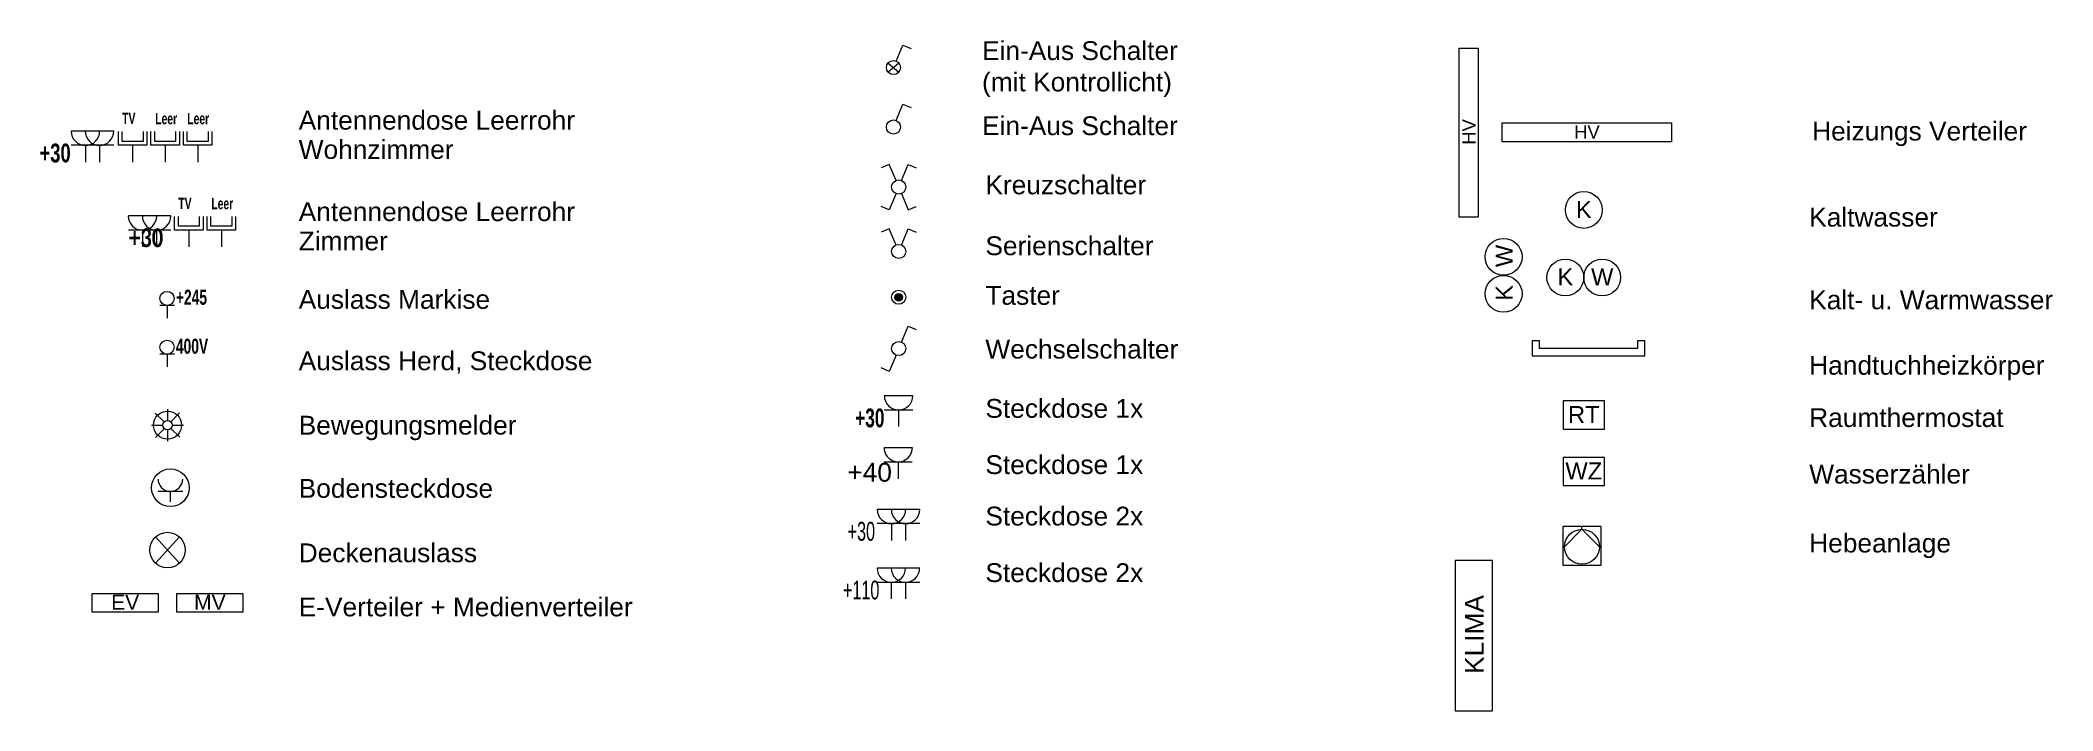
# Model space of a CAD drawing. Header units: metres. Extents: x -16782 to 57285, y -22997 to 18599.
# Drawn here: x 46595 to 57285, y -22997 to -19430 of the extents above; entities that cross this region are included whole.
import ezdxf
from ezdxf.enums import TextEntityAlignment as Align

# ---------------------------------------------------------------- set-up
doc = ezdxf.new("R2010")
doc.units = ezdxf.units.M
doc.header["$MEASUREMENT"] = 0
for name, color, linetype, lineweight in [('1011 Sanitäranschlüsse_Stift_Nr__1', 7, 'Continuous', 13), ('1011 Sanitäranschlüsse_Stift_Nr__16', 5, 'Continuous', 0), ('1011 Sanitäranschlüsse_Stift_Nr__61', 5, 'Continuous', 13), ('1012 Klima_Stift_Nr__16', 5, 'Continuous', 0), ('1020 Elektro_Stift_Nr__1', 7, 'Continuous', 13), ('1020 Elektro_Stift_Nr__10', 1, 'Continuous', 0), ('1020 Elektro_Stift_Nr__87', 1, 'Continuous', 13)]:
    doc.layers.add(name, color=color, linetype=linetype, lineweight=lineweight)
doc.layers.add('1020 Elektro', color=7, linetype='Continuous')
doc.layers.add('1020 Elektro_Stift_Nr__64', color=1, linetype='Continuous', lineweight=13, true_color=0xff0200)
doc.styles.add('ERSTELLTER_STIL_1', font='ARIALN.TTF')
doc.styles.add('ERSTELLTER_STIL_11', font='calibrib.ttf')
doc.styles.add('ERSTELLTER_STIL_2', font='arial.ttf')
doc.styles.add('ERSTELLTER_STIL_3', font='ARIALNB.TTF')
doc.styles.add('ERSTELLTER_STIL_4', font='arialbd.ttf')
doc.styles.add('ERSTELLTER_STIL_5', font='')
doc.styles.get('ERSTELLTER_STIL_5').set_extended_font_data('Arial narro')

msp = doc.modelspace()

# ---------------------------------------------------------------- texts
at = {"layer": '1011 Sanitäranschlüsse_Stift_Nr__1', "color": 7, "linetype": 'Continuous', "lineweight": 13, "char_height": 100, "attachment_point": 1, "style": 'ERSTELLTER_STIL_2'}
for s, insert in [('\\A1;{\\pql;\\fArial|b0|i0|c0|p0;\\W1.000000;Heizungs Verteiler}', (56006.858, -19863.852)), ('\\A1;{\\pql;\\fArial|b0|i0|c0|p0;\\W1.000000;Kaltwasser}', (55991.2, -20321.6)), ('\\A1;{\\pql;\\fArial|b0|i0|c0|p0;\\W1.000000;Kalt- u. Warmwasser}', (55991.2, -20761.273)), ('\\A1;{\\pql;\\fArial|b0|i0|c0|p0;\\W1.000000;Handtuchheizkörper }', (55991.2, -21109.243)), ('\\A1;{\\pql;\\fArial|b0|i0|c0|p0;\\W1.000000;Raumthermostat}', (55991.2, -21387.333)), ('\\A1;{\\pql;\\fArial|b0|i0|c0|p0;\\W1.000000;Wasserzähler}', (55991.2, -21688.127)), ('\\A1;{\\pql;\\fArial|b0|i0|c0|p0;\\W1.000000;Hebeanlage}', (55991.2, -22054.762))]:
    msp.add_mtext(s, dxfattribs=dict(at, insert=insert))
at = {"layer": '1020 Elektro_Stift_Nr__1', "color": 7, "linetype": 'Continuous', "lineweight": 13, "insert": (51597.359, -19269.122), "char_height": 100, "attachment_point": 1, "line_spacing_factor": 0.999934, "style": 'ERSTELLTER_STIL_2'}
msp.add_mtext('\\A1;{\\pql;\\fArial|b0|i0|c0|p0;\\W1.000000;\\P\\pql;\\fArial|b0|i0|c0|p0;\\W1.000000;Ein-Aus Schalter\\fArial|b0|i0|c0|p0;\\W1.000000; \\P\\pql;\\fArial|b0|i0|c0|p0;\\W1.000000;(mit Kontrollicht)}', dxfattribs=at)
at = {"layer": '1020 Elektro_Stift_Nr__1', "color": 7, "linetype": 'Continuous', "lineweight": 13, "char_height": 100, "width": 1600, "attachment_point": 1, "line_spacing_factor": 0.933469, "style": 'ERSTELLTER_STIL_2'}
for s, insert in [('\\A1;{\\pql;\\fArial|b0|i0|c0|p0;\\W1.000000;Antennendose Leerrohr \\fArial|b0|i0|c0|p0;\\W1.000000;Wohnzimmer}', (47967.67, -19806.089)), ('\\A1;{\\pql;\\fArial|b0|i0|c0|p0;\\W1.000000;Antennendose Leerrohr \\fArial|b0|i0|c0|p0;\\W1.000000;Zimmer}', (47967.67, -20292.277))]:
    msp.add_mtext(s, dxfattribs=dict(at, insert=insert))
at = {"layer": '1020 Elektro_Stift_Nr__1', "color": 7, "linetype": 'Continuous', "lineweight": 13, "char_height": 100, "attachment_point": 1, "style": 'ERSTELLTER_STIL_2'}
for s, insert in [('\\A1;{\\pql;\\fArial|b0|i0|c0|p0;\\W1.000000;Ein-Aus Schalter}', (51597.359, -19835.399)), ('\\A1;{\\pql;\\fArial|b0|i0|c0|p0;\\W1.000000;Kreuzschalter}', (51615.301, -20149.885)), ('\\A1;{\\pql;\\fArial|b0|i0|c0|p0;\\W1.000000;Serienschalter}', (51615.301, -20473.674)), ('\\A1;{\\pql;\\fArial|b0|i0|c0|p0;\\W1.000000;Taster}', (51615.301, -20737.576)), ('\\A1;{\\pql;\\fArial|b0|i0|c0|p0;\\W1.000000;Auslass \\fArial|b0|i0|c0|p0;\\W1.000000;Markise}', (47967.67, -20758.848)), ('\\A1;{\\pql;\\fArial|b0|i0|c0|p0;\\W1.000000;Wechselschalter}', (51615.301, -21023.48)), ('\\A1;{\\pql;\\fArial|b0|i0|c0|p0;\\W1.000000;Auslass\\fArial|b0|i0|c0|p0;\\W1.000000; Herd, Steckdose}', (47967.67, -21085.388)), ('\\A1;{\\pql;\\fArial|b0|i0|c0|p0;\\W1.000000;Steckdose\\fArial|b0|i0|c0|p0;\\W1.000000; 1x}', (51615.301, -21338.636)), ('\\A1;{\\pql;\\fArial|b0|i0|c0|p0;\\W1.000000;Bewegungsmelder}', (47967.67, -21427.843)), ('\\A1;{\\pql;\\fArial|b0|i0|c0|p0;\\W1.000000;Steckdose\\fArial|b0|i0|c0|p0;\\W1.000000; 1x}', (51615.301, -21637.636)), ('\\A1;{\\pql;\\fArial|b0|i0|c0|p0;\\W1.000000;Bodensteckdose}', (47967.67, -21763.884)), ('\\A1;{\\pql;\\fArial|b0|i0|c0|p0;\\W1.000000;Steckdose 2x}', (51615.301, -21911.243)), ('\\A1;{\\pql;\\fArial|b0|i0|c0|p0;\\W1.000000;Deckenausla\\fArial|b0|i0|c0|p0;\\W1.000000;ss}', (47967.67, -22106.572)), ('\\A1;{\\pql;\\fArial|b0|i0|c0|p0;\\W1.000000;Steckdose 2x}', (51615.301, -22211.969)), ('\\A1;{\\pql;\\fArial|b0|i0|c0|p0;\\W1.000000;E-Verteiler + Medienverteiler}', (47967.67, -22394.349))]:
    msp.add_mtext(s, dxfattribs=dict(at, insert=insert))

# ---------------------------------------------------------------- blocks, each defined once
blk = doc.blocks.new('Steckdose 2x_30[1]_1', base_point=(46.876, -10.353))
at = {"layer": '1020 Elektro_Stift_Nr__64', "color": 1, "linetype": 'Continuous', "lineweight": 13, "true_color": 0xff0200}
for p, q in [((47.198, -10.153), (47.047, -10.153)), ((47.274, -10.153), (47.123, -10.153)), ((47.198, -10.228), (47.047, -10.228)), ((47.198, -10.228), (47.047, -10.228)), ((47.123, -10.228), (47.123, -10.317)), ((47.274, -10.228), (47.123, -10.228)), ((47.123, -10.228), (47.123, -10.317)), ((47.198, -10.228), (47.198, -10.317)), ((47.198, -10.228), (47.198, -10.317))]:
    blk.add_line(p, q, dxfattribs=at)
for centre in [(47.123, -10.153), (47.198, -10.153)]:
    blk.add_arc(centre, 0.0755, 180, 0, dxfattribs=at)
at = {"layer": '1020 Elektro_Stift_Nr__64', "color": 1, "lineweight": 13, "true_color": 0xff0200, "style": 'ERSTELLTER_STIL_1'}
blk.add_attdef('DUMMY_13', text='', height=0.1, dxfattribs=at).set_placement((46.963, -10.219), align=Align.TOP_CENTER)
blk = doc.blocks.new('Steckdose 2x_110[2]_1', base_point=(46.85, -10.666))
at = {"layer": '1020 Elektro_Stift_Nr__64', "color": 1, "linetype": 'Continuous', "lineweight": 13, "true_color": 0xff0200}
for p, q in [((47.197, -10.465), (47.046, -10.465)), ((47.273, -10.465), (47.122, -10.465)), ((47.197, -10.541), (47.046, -10.541)), ((47.197, -10.541), (47.046, -10.541)), ((47.122, -10.541), (47.122, -10.629)), ((47.273, -10.541), (47.122, -10.541)), ((47.122, -10.541), (47.122, -10.629)), ((47.197, -10.541), (47.197, -10.629)), ((47.197, -10.541), (47.197, -10.629))]:
    blk.add_line(p, q, dxfattribs=at)
for centre in [(47.122, -10.465), (47.197, -10.465)]:
    blk.add_arc(centre, 0.0755, 180, 0, dxfattribs=at)
at = {"layer": '1020 Elektro_Stift_Nr__64', "color": 1, "lineweight": 13, "true_color": 0xff0200, "style": 'ERSTELLTER_STIL_1'}
blk.add_attdef('DUMMY_13', text='', height=0.1, dxfattribs=at).set_placement((46.962, -10.531), align=Align.TOP_CENTER)
blk = doc.blocks.new('Handtuch-HK[3]_1', base_point=(50.825, -9.296))
at = {"layer": '1011 Sanitäranschlüsse_Stift_Nr__16', "color": 5, "linetype": 'Continuous', "lineweight": 0}
for p, q in [((50.525, -9.256), (50.525, -9.336)), ((50.565, -9.256), (50.525, -9.256)), ((50.565, -9.296), (50.565, -9.256)), ((51.085, -9.296), (50.565, -9.296)), ((51.125, -9.256), (51.085, -9.256)), ((51.085, -9.256), (51.085, -9.296)), ((51.125, -9.336), (51.125, -9.256)), ((50.525, -9.336), (51.125, -9.336))]:
    blk.add_line(p, q, dxfattribs=at)
blk = doc.blocks.new('K-Wasser[4]_1', base_point=(50.8, -8.56))
at = {"layer": '1011 Sanitäranschlüsse_Stift_Nr__61', "color": 5, "linetype": 'Continuous', "lineweight": 13}
blk.add_circle((50.8, -8.56), 0.0979, dxfattribs=at)
blk.add_circle((50.8, -8.56), 0.0979, dxfattribs=at)
at = {"layer": '1011 Sanitäranschlüsse_Stift_Nr__61', "color": 5, "lineweight": 13, "style": 'ERSTELLTER_STIL_2'}
blk.add_attdef('DUMMY_23', text='', height=0.09, dxfattribs=at).set_placement((50.8, -8.558), align=Align.MIDDLE_CENTER)
blk = doc.blocks.new('KW-Wasser[5]_1', base_point=(50.8, -8.919))
at = {"layer": '1011 Sanitäranschlüsse_Stift_Nr__61', "color": 5, "linetype": 'Continuous', "lineweight": 13}
for centre in [(50.702, -8.919), (50.702, -8.919), (50.898, -8.919), (50.898, -8.919)]:
    blk.add_circle(centre, 0.0979, dxfattribs=at)
at = {"layer": '1011 Sanitäranschlüsse_Stift_Nr__61', "color": 5, "lineweight": 13, "style": 'ERSTELLTER_STIL_2'}
for tag, p in [('DUMMY_23', (50.702, -8.916)), ('DUMMY_24', (50.898, -8.916))]:
    blk.add_attdef(tag, text='', height=0.09, dxfattribs=at).set_placement(p, align=Align.MIDDLE_CENTER)
blk = doc.blocks.new('Raumthermostat[6]_1', base_point=(50.8, -9.65))
at = {"layer": '1011 Sanitäranschlüsse_Stift_Nr__61', "color": 5, "linetype": 'Continuous', "lineweight": 13}
for p, q in [((50.91, -9.575), (50.69, -9.575)), ((50.69, -9.575), (50.69, -9.725)), ((50.91, -9.725), (50.91, -9.575)), ((50.69, -9.725), (50.91, -9.725))]:
    blk.add_line(p, q, dxfattribs=at)
at = {"layer": '1011 Sanitäranschlüsse_Stift_Nr__61', "color": 5, "lineweight": 13, "style": 'ERSTELLTER_STIL_2'}
blk.add_attdef('DUMMY_23', text='', height=0.09, dxfattribs=at).set_placement((50.8, -9.648), align=Align.MIDDLE_CENTER)
blk = doc.blocks.new('Wasserzähler[7]_1', base_point=(50.8, -9.951))
at = {"layer": '1011 Sanitäranschlüsse_Stift_Nr__16', "color": 5, "linetype": 'Continuous', "lineweight": 0}
for p, q in [((50.91, -9.876), (50.69, -9.876)), ((50.69, -9.876), (50.69, -10.026)), ((50.91, -10.026), (50.91, -9.876)), ((50.69, -10.026), (50.91, -10.026))]:
    blk.add_line(p, q, dxfattribs=at)
at = {"layer": '1011 Sanitäranschlüsse_Stift_Nr__16', "color": 5, "lineweight": 0, "style": 'ERSTELLTER_STIL_2'}
blk.add_attdef('DUMMY_23', text='', height=0.09, dxfattribs=at).set_placement((50.8, -9.948), align=Align.MIDDLE_CENTER)
blk = doc.blocks.new('Klima-Innen[8]_1', base_point=(50.216, -10.824))
at = {"layer": '1012 Klima_Stift_Nr__16', "color": 5, "linetype": 'Continuous', "lineweight": 0}
for p, q in [((50.316, -10.424), (50.116, -10.424)), ((50.116, -10.424), (50.116, -11.224)), ((50.316, -11.224), (50.316, -10.424)), ((50.116, -11.224), (50.316, -11.224))]:
    blk.add_line(p, q, dxfattribs=at)
at = {"layer": '1012 Klima_Stift_Nr__16', "color": 5, "lineweight": 0, "style": 'ERSTELLTER_STIL_2'}
blk.add_attdef('DUMMY_23', text='', height=0.1, rotation=90, dxfattribs=at).set_placement((50.219, -10.818), align=Align.MIDDLE_CENTER)
blk = doc.blocks.new('Hebeanlage[9]_1', base_point=(50.69, -10.45))
at = {"layer": '1011 Sanitäranschlüsse_Stift_Nr__16', "color": 5, "linetype": 'Continuous', "lineweight": 0}
for p, q in [((50.69, -10.45), (50.69, -10.243)), ((50.89, -10.243), (50.69, -10.243)), ((50.79, -10.258), (50.697, -10.351)), ((50.79, -10.258), (50.79, -10.243)), ((50.79, -10.258), (50.883, -10.351)), ((50.89, -10.243), (50.89, -10.45)), ((50.89, -10.45), (50.69, -10.45))]:
    blk.add_line(p, q, dxfattribs=at)
blk.add_circle((50.79, -10.351), 0.0929, dxfattribs=at)
blk = doc.blocks.new('KW-Wasser[10]_1', base_point=(50.374, -8.908))
at = {"layer": '1011 Sanitäranschlüsse_Stift_Nr__61', "color": 5, "linetype": 'Continuous', "lineweight": 13}
for centre in [(50.374, -8.81), (50.374, -8.81), (50.374, -9.006), (50.374, -9.006)]:
    blk.add_circle(centre, 0.0979, dxfattribs=at)
at = {"layer": '1011 Sanitäranschlüsse_Stift_Nr__61', "color": 5, "lineweight": 13, "style": 'ERSTELLTER_STIL_2'}
for tag, p in [('DUMMY_24', (50.377, -8.805)), ('DUMMY_23', (50.377, -9.001))]:
    blk.add_attdef(tag, text='', height=0.09, rotation=90, dxfattribs=at).set_placement(p, align=Align.MIDDLE_CENTER)
blk = doc.blocks.new('Heiz-Verteiler[11]_1', base_point=(50.19, -8.149))
at = {"layer": '1011 Sanitäranschlüsse_Stift_Nr__61', "color": 5, "linetype": 'Continuous', "lineweight": 13}
for p, q in [((50.139, -8.599), (50.139, -7.699)), ((50.139, -7.699), (50.239, -7.699)), ((50.239, -7.699), (50.239, -8.599)), ((50.239, -8.599), (50.139, -8.599))]:
    blk.add_line(p, q, dxfattribs=at)
at = {"layer": '1011 Sanitäranschlüsse_Stift_Nr__61', "color": 5, "lineweight": 13, "style": 'ERSTELLTER_STIL_2'}
blk.add_attdef('DUMMY_23', text='', height=0.07, rotation=90, dxfattribs=at).set_placement((50.191, -8.145), align=Align.MIDDLE_CENTER)
blk = doc.blocks.new('Heiz-Verteiler[12]_1', base_point=(50.817, -8.148))
at = {"layer": '1011 Sanitäranschlüsse_Stift_Nr__61', "color": 5, "linetype": 'Continuous', "lineweight": 13}
for p, q in [((50.367, -8.097), (51.267, -8.097)), ((50.367, -8.197), (50.367, -8.097)), ((51.267, -8.097), (51.267, -8.197)), ((51.267, -8.197), (50.367, -8.197))]:
    blk.add_line(p, q, dxfattribs=at)
at = {"layer": '1011 Sanitäranschlüsse_Stift_Nr__61', "color": 5, "lineweight": 13, "style": 'ERSTELLTER_STIL_2'}
blk.add_attdef('DUMMY_23', text='', height=0.07, dxfattribs=at).set_placement((50.817, -8.145), align=Align.MIDDLE_CENTER)
blk = doc.blocks.new('Schalter ein-aus[13]_1', base_point=(47.161, -8.077))
at = {"layer": '1020 Elektro_Stift_Nr__64', "color": 1, "linetype": 'Continuous', "lineweight": 13, "true_color": 0xff0200}
for p, q in [((47.148, -8.084), (47.183, -7.998)), ((47.183, -7.998), (47.227, -8.016))]:
    blk.add_line(p, q, dxfattribs=at)
blk.add_circle((47.133, -8.119), 0.0375, dxfattribs=at)
blk = doc.blocks.new('Schalter Wechsel(1)[14]_1', base_point=(47.161, -9.297))
at = {"layer": '1020 Elektro_Stift_Nr__64', "color": 1, "linetype": 'Continuous', "lineweight": 13, "true_color": 0xff0200}
for p, q in [((47.176, -9.263), (47.211, -9.177)), ((47.211, -9.177), (47.254, -9.195)), ((47.111, -9.418), (47.068, -9.4)), ((47.147, -9.332), (47.111, -9.418))]:
    blk.add_line(p, q, dxfattribs=at)
blk.add_circle((47.161, -9.297), 0.0375, dxfattribs=at)
blk = doc.blocks.new('Schalter Taster(1)[15]_1', base_point=(47.161, -9.024))
at = {"layer": '1020 Elektro_Stift_Nr__10', "linetype": 'Continuous', "lineweight": 0}
blk.add_hatch(color=1, dxfattribs=at).paths.add_polyline_path([(47.182, -9.024, 1), (47.141, -9.024, 1)])
at = {"layer": '1020 Elektro_Stift_Nr__64', "color": 1, "linetype": 'Continuous', "lineweight": 13, "true_color": 0xff0200}
for radius in [0.0375, 0.0204]:
    blk.add_circle((47.161, -9.024), radius, dxfattribs=at)
blk = doc.blocks.new('Schalter ein-aus[16]_1', base_point=(47.161, -8.077))
at = {"layer": '1020 Elektro_Stift_Nr__64', "color": 1, "linetype": 'Continuous', "lineweight": 13, "true_color": 0xff0200}
for p, q in [((47.148, -8.084), (47.183, -7.998)), ((47.183, -7.998), (47.227, -8.016))]:
    blk.add_line(p, q, dxfattribs=at)
blk.add_circle((47.133, -8.119), 0.0375, dxfattribs=at)
blk = doc.blocks.new('Schalter Wechsel(1)[17]_1', base_point=(47.161, -9.297))
at = {"layer": '1020 Elektro_Stift_Nr__64', "color": 1, "linetype": 'Continuous', "lineweight": 13, "true_color": 0xff0200}
for p, q in [((47.176, -9.263), (47.211, -9.177)), ((47.211, -9.177), (47.254, -9.195)), ((47.111, -9.418), (47.068, -9.4)), ((47.147, -9.332), (47.111, -9.418))]:
    blk.add_line(p, q, dxfattribs=at)
blk.add_circle((47.161, -9.297), 0.0375, dxfattribs=at)
blk = doc.blocks.new('Schalter Serie(1)[18]_1', base_point=(47.161, -8.74))
at = {"layer": '1020 Elektro_Stift_Nr__64', "color": 1, "linetype": 'Continuous', "lineweight": 13, "true_color": 0xff0200}
for p, q in [((47.111, -8.661), (47.068, -8.679)), ((47.147, -8.747), (47.111, -8.661)), ((47.176, -8.747), (47.211, -8.661)), ((47.211, -8.661), (47.254, -8.679))]:
    blk.add_line(p, q, dxfattribs=at)
blk.add_circle((47.161, -8.781), 0.0375, dxfattribs=at)
blk = doc.blocks.new('Schalter Kreuz(1)[19]_1', base_point=(47.161, -8.438))
at = {"layer": '1020 Elektro_Stift_Nr__64', "color": 1, "linetype": 'Continuous', "lineweight": 13, "true_color": 0xff0200}
for p, q in [((47.111, -8.318), (47.068, -8.336)), ((47.147, -8.404), (47.111, -8.318)), ((47.176, -8.404), (47.211, -8.318)), ((47.211, -8.318), (47.254, -8.336)), ((47.111, -8.559), (47.068, -8.541)), ((47.147, -8.473), (47.111, -8.559)), ((47.176, -8.473), (47.211, -8.559)), ((47.211, -8.559), (47.254, -8.541))]:
    blk.add_line(p, q, dxfattribs=at)
blk.add_circle((47.161, -8.438), 0.0375, dxfattribs=at)
blk = doc.blocks.new('Schalter Taster(1)[20]_1', base_point=(47.161, -9.024))
at = {"layer": '1020 Elektro_Stift_Nr__10', "linetype": 'Continuous', "lineweight": 0}
blk.add_hatch(color=1, dxfattribs=at).paths.add_polyline_path([(47.182, -9.024, 1), (47.141, -9.024, 1)])
at = {"layer": '1020 Elektro_Stift_Nr__64', "color": 1, "linetype": 'Continuous', "lineweight": 13, "true_color": 0xff0200}
for radius in [0.0375, 0.0204]:
    blk.add_circle((47.161, -9.024), radius, dxfattribs=at)
blk = doc.blocks.new('Auslass(1)[21]_1', base_point=(43.276, -9.324))
at = {"layer": '1020 Elektro_Stift_Nr__64', "color": 1, "linetype": 'Continuous', "lineweight": 13, "true_color": 0xff0200}
for p, q in [((43.314, -9.328), (43.237, -9.328)), ((43.275, -9.328), (43.275, -9.395)), ((43.275, -9.328), (43.275, -9.395))]:
    blk.add_line(p, q, dxfattribs=at)
blk.add_circle((43.275, -9.29), 0.0375, dxfattribs=at)
blk.add_circle((43.275, -9.29), 0.0375, dxfattribs=at)
at = {"layer": '1020 Elektro_Stift_Nr__64', "color": 1, "lineweight": 13, "true_color": 0xff0200, "style": 'ERSTELLTER_STIL_3'}
blk.add_attdef('TAGNAME_400V', text='', height=0.08, rotation=359.9989, dxfattribs=at).set_placement((43.322, -9.349), align=Align.BOTTOM_LEFT)
blk = doc.blocks.new('Auslass(1)[22]_1', base_point=(43.276, -9.063))
at = {"layer": '1020 Elektro_Stift_Nr__64', "color": 1, "linetype": 'Continuous', "lineweight": 13, "true_color": 0xff0200}
for p, q in [((43.315, -9.067), (43.237, -9.067)), ((43.275, -9.067), (43.275, -9.135)), ((43.275, -9.067), (43.275, -9.135))]:
    blk.add_line(p, q, dxfattribs=at)
blk.add_circle((43.275, -9.03), 0.0375, dxfattribs=at)
blk.add_circle((43.275, -9.03), 0.0375, dxfattribs=at)
at = {"layer": '1020 Elektro_Stift_Nr__64', "color": 1, "lineweight": 13, "true_color": 0xff0200, "style": 'ERSTELLTER_STIL_3'}
blk.add_attdef('TAGNAME_400V', text='', height=0.08, rotation=359.9989, dxfattribs=at).set_placement((43.322, -9.088), align=Align.BOTTOM_LEFT)
blk = doc.blocks.new('Auslass(1)[23]_1', base_point=(43.276, -9.324))
at = {"layer": '1020 Elektro_Stift_Nr__64', "color": 1, "linetype": 'Continuous', "lineweight": 13, "true_color": 0xff0200}
for p, q in [((43.314, -9.328), (43.237, -9.328)), ((43.275, -9.328), (43.275, -9.395)), ((43.275, -9.328), (43.275, -9.395))]:
    blk.add_line(p, q, dxfattribs=at)
blk.add_circle((43.275, -9.29), 0.0375, dxfattribs=at)
blk.add_circle((43.275, -9.29), 0.0375, dxfattribs=at)
at = {"layer": '1020 Elektro_Stift_Nr__64', "color": 1, "lineweight": 13, "true_color": 0xff0200, "style": 'ERSTELLTER_STIL_3'}
blk.add_attdef('TAGNAME_400V', text='', height=0.08, rotation=359.9989, dxfattribs=at).set_placement((43.322, -9.349), align=Align.BOTTOM_LEFT)
blk = doc.blocks.new('Auslass(1)[24]_1', base_point=(43.276, -9.063))
at = {"layer": '1020 Elektro_Stift_Nr__64', "color": 1, "linetype": 'Continuous', "lineweight": 13, "true_color": 0xff0200}
for p, q in [((43.315, -9.067), (43.237, -9.067)), ((43.275, -9.067), (43.275, -9.135)), ((43.275, -9.067), (43.275, -9.135))]:
    blk.add_line(p, q, dxfattribs=at)
blk.add_circle((43.275, -9.03), 0.0375, dxfattribs=at)
blk.add_circle((43.275, -9.03), 0.0375, dxfattribs=at)
at = {"layer": '1020 Elektro_Stift_Nr__64', "color": 1, "lineweight": 13, "true_color": 0xff0200, "style": 'ERSTELLTER_STIL_3'}
blk.add_attdef('TAGNAME_400V', text='', height=0.08, rotation=359.9989, dxfattribs=at).set_placement((43.322, -9.088), align=Align.BOTTOM_LEFT)
blk = doc.blocks.new('Bewegungsmelder(1)[25]_1', base_point=(43.277, -9.704))
at = {"layer": '1020 Elektro_Stift_Nr__64', "color": 1, "linetype": 'Continuous', "lineweight": 13, "true_color": 0xff0200}
for p, q in [((43.277, -9.619), (43.277, -9.679)), ((43.192, -9.704), (43.252, -9.704)), ((43.259, -9.687), (43.212, -9.641)), ((43.26, -9.723), (43.214, -9.77)), ((43.341, -9.639), (43.295, -9.686)), ((43.343, -9.768), (43.295, -9.722)), ((43.303, -9.704), (43.362, -9.704)), ((43.277, -9.73), (43.277, -9.79))]:
    blk.add_line(p, q, dxfattribs=at)
for radius in [0.0744, 0.0253]:
    blk.add_circle((43.277, -9.704), radius, dxfattribs=at)
blk = doc.blocks.new('Bewegungsmelder(1)[26]_1', base_point=(43.277, -9.704))
at = {"layer": '1020 Elektro_Stift_Nr__64', "color": 1, "linetype": 'Continuous', "lineweight": 13, "true_color": 0xff0200}
for p, q in [((43.277, -9.619), (43.277, -9.679)), ((43.192, -9.704), (43.252, -9.704)), ((43.259, -9.687), (43.212, -9.641)), ((43.26, -9.723), (43.214, -9.77)), ((43.341, -9.639), (43.295, -9.686)), ((43.343, -9.768), (43.295, -9.722)), ((43.303, -9.704), (43.362, -9.704)), ((43.277, -9.73), (43.277, -9.79))]:
    blk.add_line(p, q, dxfattribs=at)
for radius in [0.0744, 0.0253]:
    blk.add_circle((43.277, -9.704), radius, dxfattribs=at)
blk = doc.blocks.new('Bodensteckdose(1)[27]_1', base_point=(43.292, -10.037))
at = {"layer": '1020 Elektro_Stift_Nr__64', "color": 1, "linetype": 'Continuous', "lineweight": 13, "true_color": 0xff0200}
for p, q in [((43.227, -10.056), (43.358, -10.056)), ((43.292, -10.112), (43.292, -10.056))]:
    blk.add_line(p, q, dxfattribs=at)
blk.add_circle((43.292, -10.037), 0.1, dxfattribs=at)
blk.add_circle((43.292, -10.037), 0.1, dxfattribs=at)
blk.add_arc((43.292, -9.991), 0.0654, 179.9989, 359.9989, dxfattribs=at)
blk = doc.blocks.new('Bodensteckdose(1)[28]_1', base_point=(43.292, -10.037))
at = {"layer": '1020 Elektro_Stift_Nr__64', "color": 1, "linetype": 'Continuous', "lineweight": 13, "true_color": 0xff0200}
for p, q in [((43.227, -10.056), (43.358, -10.056)), ((43.292, -10.112), (43.292, -10.056))]:
    blk.add_line(p, q, dxfattribs=at)
blk.add_circle((43.292, -10.037), 0.1, dxfattribs=at)
blk.add_circle((43.292, -10.037), 0.1, dxfattribs=at)
blk.add_arc((43.292, -9.991), 0.0654, 179.9989, 359.9989, dxfattribs=at)
blk = doc.blocks.new('Deckenauslass[29]_1', base_point=(43.277, -10.369))
at = {"layer": '1020 Elektro_Stift_Nr__64', "color": 1, "linetype": 'Continuous', "lineweight": 13, "true_color": 0xff0200}
for p, q in [((43.34, -10.439), (43.214, -10.299)), ((43.214, -10.439), (43.34, -10.299)), ((43.34, -10.439), (43.214, -10.299)), ((43.214, -10.439), (43.34, -10.299))]:
    blk.add_line(p, q, dxfattribs=at)
blk.add_circle((43.277, -10.369), 0.0943, dxfattribs=at)
blk.add_circle((43.277, -10.369), 0.0943, dxfattribs=at)
blk = doc.blocks.new('E+M nebeneinander(1)[30]_1', base_point=(43.277, -10.651))
at = {"layer": '1020 Elektro_Stift_Nr__64', "color": 1, "linetype": 'Continuous', "lineweight": 13, "true_color": 0xff0200}
for p, q in [((42.877, -10.6), (43.227, -10.6)), ((42.877, -10.699), (42.877, -10.6)), ((43.227, -10.6), (43.227, -10.699)), ((43.327, -10.6), (43.677, -10.6)), ((43.327, -10.699), (43.327, -10.6)), ((43.677, -10.6), (43.677, -10.699)), ((43.227, -10.699), (42.877, -10.699)), ((43.677, -10.699), (43.327, -10.699))]:
    blk.add_line(p, q, dxfattribs=at)
at = {"layer": '1020 Elektro_Stift_Nr__64', "color": 1, "lineweight": 13, "true_color": 0xff0200, "style": 'ERSTELLTER_STIL_2'}
for tag, p in [('DUMMY_23', (43.052, -10.647)), ('DUMMY_24', (43.502, -10.647))]:
    blk.add_attdef(tag, text='', height=0.08, rotation=359.9989, dxfattribs=at).set_placement(p, align=Align.MIDDLE_CENTER)
blk = doc.blocks.new('E+M nebeneinander(1)[31]_1', base_point=(43.277, -10.651))
at = {"layer": '1020 Elektro_Stift_Nr__64', "color": 1, "linetype": 'Continuous', "lineweight": 13, "true_color": 0xff0200}
for p, q in [((42.877, -10.6), (43.227, -10.6)), ((42.877, -10.699), (42.877, -10.6)), ((43.227, -10.6), (43.227, -10.699)), ((43.327, -10.6), (43.677, -10.6)), ((43.327, -10.699), (43.327, -10.6)), ((43.677, -10.6), (43.677, -10.699)), ((43.227, -10.699), (42.877, -10.699)), ((43.677, -10.699), (43.327, -10.699))]:
    blk.add_line(p, q, dxfattribs=at)
at = {"layer": '1020 Elektro_Stift_Nr__64', "color": 1, "lineweight": 13, "true_color": 0xff0200, "style": 'ERSTELLTER_STIL_2'}
for tag, p in [('DUMMY_23', (43.052, -10.647)), ('DUMMY_24', (43.502, -10.647))]:
    blk.add_attdef(tag, text='', height=0.08, rotation=359.9989, dxfattribs=at).set_placement(p, align=Align.MIDDLE_CENTER)
blk = doc.blocks.new('Steckdose 1x_30[32]_1', base_point=(46.9, -9.75))
at = {"layer": '1020 Elektro_Stift_Nr__64', "color": 1, "linetype": 'Continuous', "lineweight": 13, "true_color": 0xff0200}
for p, q in [((47.236, -9.548), (47.085, -9.548)), ((47.236, -9.624), (47.085, -9.624)), ((47.161, -9.624), (47.161, -9.712)), ((47.161, -9.624), (47.161, -9.712))]:
    blk.add_line(p, q, dxfattribs=at)
blk.add_arc((47.161, -9.548), 0.0755, 180, 0, dxfattribs=at)
at = {"layer": '1020 Elektro_Stift_Nr__64', "color": 1, "lineweight": 13, "true_color": 0xff0200, "style": 'ERSTELLTER_STIL_3'}
blk.add_attdef('DUMMY_14', text='', height=0.1, dxfattribs=at).set_placement((47.085, -9.616), align=Align.TOP_RIGHT)
blk = doc.blocks.new('Antenne Wohnzimmer_NEU[33]_1', base_point=(42.597, -8.341))
at = {"layer": '1020 Elektro_Stift_Nr__64', "color": 1, "linetype": 'Continuous', "lineweight": 13, "true_color": 0xff0200}
for p, q in [((42.916, -8.141), (42.765, -8.141)), ((42.916, -8.216), (42.765, -8.216)), ((42.916, -8.216), (42.765, -8.216)), ((42.992, -8.141), (42.841, -8.141)), ((42.841, -8.216), (42.841, -8.305)), ((42.992, -8.216), (42.841, -8.216)), ((42.841, -8.216), (42.841, -8.305)), ((42.916, -8.216), (42.916, -8.305)), ((42.916, -8.216), (42.916, -8.305)), ((43.017, -8.215), (43.017, -8.142)), ((43.168, -8.215), (43.017, -8.215)), ((43.037, -8.195), (43.037, -8.142)), ((43.148, -8.195), (43.037, -8.195)), ((43.092, -8.215), (43.092, -8.305)), ((43.148, -8.142), (43.148, -8.195)), ((43.168, -8.142), (43.168, -8.215)), ((43.189, -8.215), (43.189, -8.142)), ((43.34, -8.215), (43.189, -8.215)), ((43.209, -8.195), (43.209, -8.142)), ((43.32, -8.195), (43.209, -8.195)), ((43.264, -8.215), (43.264, -8.305)), ((43.32, -8.142), (43.32, -8.195)), ((43.34, -8.142), (43.34, -8.215)), ((43.362, -8.216), (43.362, -8.142)), ((43.513, -8.216), (43.362, -8.216)), ((43.382, -8.196), (43.382, -8.142)), ((43.493, -8.196), (43.382, -8.196)), ((43.438, -8.216), (43.438, -8.305)), ((43.438, -8.216), (43.438, -8.305)), ((43.493, -8.142), (43.493, -8.196)), ((43.513, -8.142), (43.513, -8.216))]:
    blk.add_line(p, q, dxfattribs=at)
for centre in [(42.841, -8.141), (42.916, -8.141)]:
    blk.add_arc(centre, 0.0755, 180, 0, dxfattribs=at)
at = {"layer": '1020 Elektro_Stift_Nr__64', "color": 1, "lineweight": 13, "true_color": 0xff0200, "style": 'ERSTELLTER_STIL_3'}
for tag, p in [('DUMMY_14', (43.037, -8.121)), ('DUMMY_15_0', (43.212, -8.122)), ('DUMMY_15_1', (43.382, -8.122))]:
    blk.add_attdef(tag, text='', height=0.06, dxfattribs=at).set_placement(p, align=Align.BOTTOM_LEFT)
at = {"layer": '1020 Elektro_Stift_Nr__64', "color": 1, "lineweight": 13, "true_color": 0xff0200, "style": 'ERSTELLTER_STIL_4'}
blk.add_attdef('DUMMY_13', text='', height=0.1, dxfattribs=at).set_placement((42.597, -8.207), align=Align.TOP_LEFT)
blk = doc.blocks.new('Schalter ein-aus[34]_1', base_point=(47.161, -7.762))
at = {"layer": '1020 Elektro_Stift_Nr__64', "color": 1, "linetype": 'Continuous', "lineweight": 13, "true_color": 0xff0200}
for p, q in [((47.148, -7.769), (47.183, -7.683)), ((47.183, -7.683), (47.227, -7.701))]:
    blk.add_line(p, q, dxfattribs=at)
blk.add_circle((47.133, -7.803), 0.0375, dxfattribs=at)
blk = doc.blocks.new('Schalter ein-aus[35]_1', base_point=(47.161, -7.762))
at = {"layer": '1020 Elektro_Stift_Nr__64', "color": 1, "linetype": 'Continuous', "lineweight": 13, "true_color": 0xff0200}
for p, q in [((47.148, -7.769), (47.183, -7.683)), ((47.183, -7.683), (47.227, -7.701))]:
    blk.add_line(p, q, dxfattribs=at)
blk.add_circle((47.133, -7.803), 0.0375, dxfattribs=at)
blk = doc.blocks.new('Steckdose 1x_40[36]_1', base_point=(46.89, -9.822))
at = {"layer": '1020 Elektro_Stift_Nr__10', "color": 1, "linetype": 'Continuous', "lineweight": 0}
for p, q in [((47.084, -9.823), (47.235, -9.824)), ((47.084, -9.899), (47.234, -9.9)), ((47.159, -9.899), (47.159, -9.989))]:
    blk.add_line(p, q, dxfattribs=at)
blk.add_arc((47.159, -9.824), 0.0753, 179.5003, 359.9015, dxfattribs=at)
at = {"layer": '1020 Elektro_Stift_Nr__10', "color": 1, "lineweight": 0, "style": 'ERSTELLTER_STIL_5'}
blk.add_attdef('DUMMY_13', text='', height=0.1, rotation=359.7009, dxfattribs=at).set_placement((46.889, -9.904), align=Align.TOP_LEFT)
blk = doc.blocks.new('Antenne Zimmer_NEU[667]_1', base_point=(42.89, -8.792))
at = {"layer": '1020 Elektro_Stift_Nr__10', "color": 1, "linetype": 'Continuous', "lineweight": 0}
for p, q in [((43.219, -8.592), (43.069, -8.592)), ((43.295, -8.592), (43.144, -8.592)), ((43.315, -8.667), (43.315, -8.594)), ((43.335, -8.647), (43.335, -8.594)), ((43.446, -8.647), (43.335, -8.647)), ((43.446, -8.594), (43.446, -8.647)), ((43.466, -8.594), (43.466, -8.667)), ((43.487, -8.667), (43.487, -8.594)), ((43.507, -8.647), (43.507, -8.594)), ((43.618, -8.647), (43.507, -8.647)), ((43.618, -8.594), (43.618, -8.647)), ((43.638, -8.594), (43.638, -8.667)), ((43.219, -8.667), (43.069, -8.667)), ((43.219, -8.667), (43.069, -8.667)), ((43.144, -8.667), (43.144, -8.756)), ((43.295, -8.667), (43.144, -8.667)), ((43.144, -8.667), (43.144, -8.756)), ((43.219, -8.667), (43.219, -8.756)), ((43.219, -8.667), (43.219, -8.756)), ((43.466, -8.667), (43.315, -8.667)), ((43.391, -8.667), (43.391, -8.756)), ((43.391, -8.667), (43.391, -8.756)), ((43.638, -8.667), (43.487, -8.667)), ((43.563, -8.667), (43.563, -8.756)), ((43.563, -8.667), (43.563, -8.756))]:
    blk.add_line(p, q, dxfattribs=at)
for centre in [(43.144, -8.592), (43.219, -8.592)]:
    blk.add_arc(centre, 0.0755, 180, 0, dxfattribs=at)
at = {"layer": '1020 Elektro_Stift_Nr__10', "color": 1, "lineweight": 0, "style": 'ERSTELLTER_STIL_3'}
for tag, p in [('DUMMY_13', (43.335, -8.573)), ('DUMMY_14', (43.51, -8.574))]:
    blk.add_attdef(tag, text='', height=0.06, dxfattribs=at).set_placement(p, align=Align.BOTTOM_LEFT)
at = {"layer": '1020 Elektro_Stift_Nr__10', "color": 1, "lineweight": 0, "style": 'ERSTELLTER_STIL_11'}
blk.add_attdef('DUMMY_15', text='', height=0.1, dxfattribs=at).set_placement((43.254, -8.658), align=Align.TOP_RIGHT)

# ---------------------------------------------------------------- linework, layer by layer
at = {"layer": '1020 Elektro_Stift_Nr__87', "color": 1, "linetype": 'Continuous', "lineweight": 13}
for p, q in [((51098.012, -19552.636), (51154.994, -19601.346)), ((51155.45, -19552.295), (51098.451, -19601.02))]:
    msp.add_line(p, q, dxfattribs=at)

# ---------------------------------------------------------------- block references
at = {"layer": '1011 Sanitäranschlüsse_Stift_Nr__16', "color": 5, "linetype": 'Continuous', "lineweight": 0, "xscale": 1000, "yscale": 1000, "zscale": 1000}
for name, p in [('Handtuch-HK[3]_1', (54818.933, -21069.564)), ('Hebeanlage[9]_1', (54683.939, -22223.48))]:
    msp.add_blockref(name, p, dxfattribs=at)
msp.add_blockref('Wasserzähler[7]_1', (54793.933, -21723.997), dxfattribs=at).add_auto_attribs({'DUMMY_23': 'WZ'})
at = {"layer": '1011 Sanitäranschlüsse_Stift_Nr__61', "color": 5, "linetype": 'Continuous', "lineweight": 13, "xscale": 1000, "yscale": 1000, "zscale": 1000}
for name, p, values in [('Heiz-Verteiler[11]_1', (54183.266, -19922.282), {'DUMMY_23': 'HV'}), ('Heiz-Verteiler[12]_1', (54810.667, -19921.396), {'DUMMY_23': 'HV'}), ('K-Wasser[4]_1', (54793.933, -20333.234), {'DUMMY_23': 'K'}), ('KW-Wasser[10]_1', (54368.071, -20680.939), {'DUMMY_23': 'K', 'DUMMY_24': 'W'}), ('KW-Wasser[5]_1', (54793.933, -20692.119), {'DUMMY_23': 'K', 'DUMMY_24': 'W'}), ('Raumthermostat[6]_1', (54793.933, -21423.203), {'DUMMY_23': 'RT'})]:
    msp.add_blockref(name, p, dxfattribs=at).add_auto_attribs(values)
at = {"layer": '1012 Klima_Stift_Nr__16', "color": 5, "linetype": 'Continuous', "lineweight": 0, "xscale": 1000, "yscale": 1000, "zscale": 1000}
msp.add_blockref('Klima-Innen[8]_1', (54209.87, -22596.692), dxfattribs=at).add_auto_attribs({'DUMMY_23': 'KLIMA'})
at = {"layer": '1020 Elektro', "color": 7, "linetype": 'Continuous', "lineweight": 13}
ref = msp.add_blockref('Antenne Zimmer_NEU[667]_1', (46883.747, -20565.309), dxfattribs=dict(at, xscale=1000, yscale=1000, zscale=1000))
ref.add_attrib('DUMMY_13', 'TV', dxfattribs={"layer": '1020 Elektro_Stift_Nr__10', "color": 1, "lineweight": 0, "height": 60, "style": 'ERSTELLTER_STIL_3', "width": 0.800001}).set_placement((47328.384, -20346.436), align=Align.BOTTOM_LEFT)
ref.add_attrib('DUMMY_14', 'Leer', dxfattribs={"layer": '1020 Elektro_Stift_Nr__10', "color": 1, "lineweight": 0, "height": 60, "style": 'ERSTELLTER_STIL_3', "width": 0.800001}).set_placement((47503.592, -20347.401), align=Align.BOTTOM_LEFT)
ref.add_attrib('DUMMY_15', '+30', dxfattribs={"layer": '1020 Elektro_Stift_Nr__10', "color": 1, "lineweight": 0, "height": 100, "style": 'ERSTELLTER_STIL_11', "width": 0.777433}).set_placement((47247.902, -20431.023), align=Align.TOP_RIGHT)
at = {"layer": '1020 Elektro_Stift_Nr__10', "color": 1, "linetype": 'Continuous', "lineweight": 0, "xscale": 1000, "yscale": 1000, "zscale": 1000}
msp.add_blockref('Steckdose 1x_40[36]_1', (50883.185, -21595.307), dxfattribs=at).add_auto_attribs({'DUMMY_13': '+40'})
at = {"layer": '1020 Elektro_Stift_Nr__64', "color": 1, "linetype": 'Continuous', "lineweight": 13, "true_color": 0xff0200, "xscale": 1000, "yscale": 1000, "zscale": 1000}
for name, p in [('Schalter ein-aus[34]_1', (51154.768, -19534.996)), ('Schalter ein-aus[35]_1', (51154.768, -19534.996)), ('Schalter ein-aus[13]_1', (51154.768, -19850.166)), ('Schalter ein-aus[16]_1', (51154.768, -19850.166)), ('Schalter Kreuz(1)[19]_1', (51154.768, -20211.356)), ('Schalter Serie(1)[18]_1', (51154.768, -20512.893)), ('Schalter Taster(1)[15]_1', (51154.768, -20797.361)), ('Schalter Taster(1)[20]_1', (51154.768, -20797.361)), ('Schalter Wechsel(1)[14]_1', (51154.768, -21070.45)), ('Schalter Wechsel(1)[17]_1', (51154.768, -21070.45)), ('Bewegungsmelder(1)[25]_1', (47270.83, -21477.496)), ('Bewegungsmelder(1)[26]_1', (47270.83, -21477.496)), ('Bodensteckdose(1)[27]_1', (47285.942, -21810.549)), ('Bodensteckdose(1)[28]_1', (47285.942, -21810.549)), ('Deckenauslass[29]_1', (47270.83, -22141.873))]:
    msp.add_blockref(name, p, dxfattribs=at)
at = {"layer": '1020 Elektro_Stift_Nr__64', "color": 1, "linetype": 'Continuous', "lineweight": 13, "true_color": 0xff0200}
ref = msp.add_blockref('Antenne Wohnzimmer_NEU[33]_1', (46590.694, -20114.562), dxfattribs=dict(at, xscale=1000, yscale=1000, zscale=1000))
ref.add_attrib('DUMMY_13', '+30', dxfattribs={"color": 1, "lineweight": 13, "true_color": 0xff0200, "height": 99.9999, "style": 'ERSTELLTER_STIL_4', "width": 0.7}).set_placement((46590.694, -19980.276), align=Align.TOP_LEFT)
ref.add_attrib('DUMMY_14', 'TV', dxfattribs={"color": 1, "lineweight": 13, "true_color": 0xff0200, "height": 60, "style": 'ERSTELLTER_STIL_3', "width": 0.800001}).set_placement((47030.189, -19894.433), align=Align.BOTTOM_LEFT)
ref.add_attrib('DUMMY_15', 'Leer', dxfattribs={"color": 1, "lineweight": 13, "true_color": 0xff0200, "height": 60, "style": 'ERSTELLTER_STIL_3', "width": 0.800001}).set_placement((47205.397, -19895.398), align=Align.BOTTOM_LEFT)
ref.add_attrib('DUMMY_15_1', 'Leer', dxfattribs={"color": 1, "lineweight": 13, "true_color": 0xff0200, "height": 60, "style": 'ERSTELLTER_STIL_3', "width": 0.800001}).set_placement((47375.686, -19895.398), align=Align.BOTTOM_LEFT)
ref = msp.add_blockref('Auslass(1)[22]_1', (47269.393, -20836.544), dxfattribs=dict(at, xscale=1000, yscale=1000, zscale=1000))
ref.add_attrib('TAGNAME_400V', '+245', dxfattribs={"color": 1, "lineweight": 13, "true_color": 0xff0200, "height": 80.0001, "rotation": 359.9989363, "style": 'ERSTELLTER_STIL_3', "width": 0.800001}).set_placement((47315.488, -20861.37), align=Align.BOTTOM_LEFT)
ref = msp.add_blockref('Auslass(1)[24]_1', (47269.393, -20836.544), dxfattribs=dict(at, xscale=1000, yscale=1000, zscale=1000))
ref.add_attrib('TAGNAME_400V', '+245', dxfattribs={"color": 1, "lineweight": 13, "true_color": 0xff0200, "height": 80.0001, "rotation": 359.9989363, "style": 'ERSTELLTER_STIL_3', "width": 0.800001}).set_placement((47315.488, -20861.37), align=Align.BOTTOM_LEFT)
ref = msp.add_blockref('Auslass(1)[21]_1', (47269.297, -21097.013), dxfattribs=dict(at, xscale=1000, yscale=1000, zscale=1000))
ref.add_attrib('TAGNAME_400V', '400V', dxfattribs={"color": 1, "lineweight": 13, "true_color": 0xff0200, "height": 80.0001, "rotation": 359.9989363, "style": 'ERSTELLTER_STIL_3', "width": 0.800001}).set_placement((47315.392, -21121.838), align=Align.BOTTOM_LEFT)
ref = msp.add_blockref('Auslass(1)[23]_1', (47269.297, -21097.013), dxfattribs=dict(at, xscale=1000, yscale=1000, zscale=1000))
ref.add_attrib('TAGNAME_400V', '400V', dxfattribs={"color": 1, "lineweight": 13, "true_color": 0xff0200, "height": 80.0001, "rotation": 359.9989363, "style": 'ERSTELLTER_STIL_3', "width": 0.800001}).set_placement((47315.392, -21121.838), align=Align.BOTTOM_LEFT)
ref = msp.add_blockref('Steckdose 1x_30[32]_1', (50893.2, -21523.212), dxfattribs=dict(at, xscale=1000, yscale=1000, zscale=1000))
ref.add_attrib('DUMMY_14', '+30', dxfattribs={"color": 1, "lineweight": 13, "true_color": 0xff0200, "height": 100, "style": 'ERSTELLTER_STIL_3', "width": 0.800001}).set_placement((51078.983, -21388.926), align=Align.TOP_RIGHT)
ref = msp.add_blockref('Steckdose 2x_30[1]_1', (50869.215, -22126.338), dxfattribs=dict(at, xscale=1000, yscale=1000, zscale=1000))
ref.add_attrib('DUMMY_13', '+30', dxfattribs={"color": 1, "lineweight": 13, "true_color": 0xff0200, "height": 99.9999, "style": 'ERSTELLTER_STIL_1', "width": 0.750089}).set_placement((50956.311, -21992.052), align=Align.TOP_CENTER)
ref = msp.add_blockref('Steckdose 2x_110[2]_1', (50843.583, -22438.861), dxfattribs=dict(at, xscale=1000, yscale=1000, zscale=1000))
ref.add_attrib('DUMMY_13', '+110', dxfattribs={"color": 1, "lineweight": 13, "true_color": 0xff0200, "height": 99.9999, "style": 'ERSTELLTER_STIL_1', "width": 0.750089}).set_placement((50955.368, -22304.576), align=Align.TOP_CENTER)
at = {"layer": '1020 Elektro_Stift_Nr__64', "color": 1, "linetype": 'Continuous', "lineweight": 13, "true_color": 0xff0200, "xscale": 1000, "yscale": 1000, "zscale": 1000}
for name in ['E+M nebeneinander(1)[30]_1', 'E+M nebeneinander(1)[31]_1']:
    msp.add_blockref(name, (47270.83, -22423.671), dxfattribs=at).add_auto_attribs({'DUMMY_23': 'EV', 'DUMMY_24': 'MV'})

msp.set_redraw_order([(e.dxf.handle, doc.entitydb.next_handle()) for e in msp.query("TEXT MTEXT ATTDEF DIMENSION ARC_DIMENSION")])  # texts and dimensions are drawn at this point

doc.saveas('drawing.dxf')
